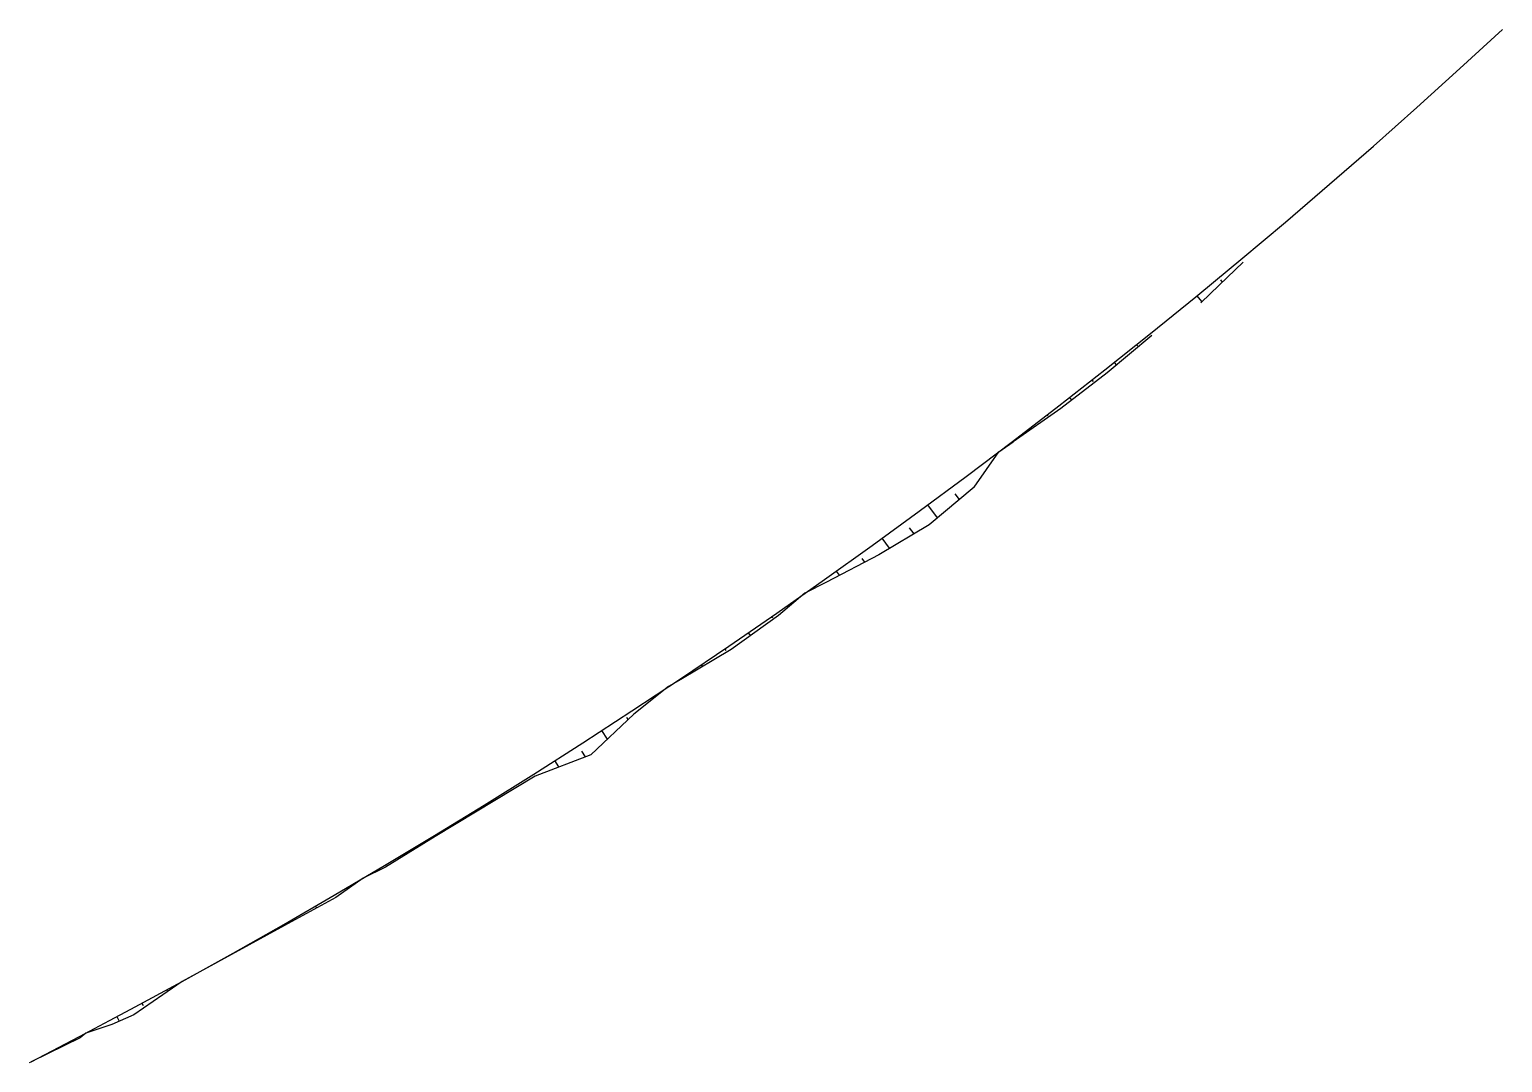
# Model space of a CAD drawing. Header units: metres. Extents: x 288738 to 324331, y 7399322 to 7465117.
# Drawn here: x 315996.4 to 316125.8, y 7432670.8 to 7432761.5 of the extents above; entities that cross this region are included whole.
import ezdxf

# ---------------------------------------------------------------- set-up
doc = ezdxf.new("R2010")
doc.units = ezdxf.units.M
doc.header["$LTSCALE"] = 10
for name, color, linetype in [('F-HZ-ATERRO-TALUDE', 110, 'Continuous'), ('F-HZ-PIANO-CORTE', 10, 'Continuous'), ('F-HZ-TALUDE', 2, 'Continuous')]:
    doc.layers.add(name, color=color, linetype=linetype)

msp = doc.modelspace()

# ---------------------------------------------------------------- linework, layer by layer
at = {"layer": 'F-HZ-ATERRO-TALUDE', "linetype": 'Continuous', "lineweight": -3}
for p, q in [((316093.671, 7432733.844), (316093.748, 7432733.749)), ((316091.717, 7432732.287), (316091.907, 7432732.05)), ((316089.756, 7432730.74), (316089.854, 7432730.616)), ((316087.788, 7432729.2), (316087.971, 7432728.967)), ((316085.815, 7432727.67), (316085.885, 7432727.58)), ((316083.836, 7432726.148), (316083.909, 7432726.053)), ((316061.62, 7432709.957), (316061.701, 7432709.841)), ((316059.561, 7432708.541), (316059.75, 7432708.269)), ((316057.502, 7432707.128), (316057.6, 7432706.985)), ((316055.435, 7432705.732), (316055.548, 7432705.567)), ((316021.541, 7432684.525), (316021.641, 7432684.354)), ((316019.377, 7432683.276), (316019.413, 7432683.215)), ((316008.475, 7432677.182), (316008.561, 7432677.026)), ((316006.291, 7432675.996), (316006.396, 7432675.803)), ((316004.101, 7432674.817), (316004.314, 7432674.422))]:
    msp.add_line(p, q, dxfattribs=at)
at = {"layer": 'F-HZ-PIANO-CORTE'}
for p, q in [((316101.229, 7432739.347), (316101.071, 7432739.537)), ((316099.417, 7432737.625), (316098.989, 7432738.143)), ((316078.108, 7432720.242), (316077.728, 7432720.749)), ((316076.192, 7432718.636), (316075.348, 7432719.772)), ((316074.132, 7432717.233), (316073.738, 7432717.768)), ((316071.983, 7432715.956), (316071.336, 7432716.843)), ((316067.583, 7432713.583), (316067.315, 7432713.958)), ((316069.798, 7432714.743), (316069.562, 7432715.069)), ((316049.017, 7432700.903), (316048.888, 7432701.098)), ((316047.19, 7432699.196), (316046.696, 7432699.952)), ((316042.932, 7432696.748), (316042.575, 7432697.304)), ((316045.265, 7432697.647), (316044.95, 7432698.133)), ((316029.936, 7432689.319), (316029.864, 7432689.437)), ((316027.813, 7432688), (316027.768, 7432688.075)), ((315997.15, 7432671.135), (315997.144, 7432671.147)), ((315999.397, 7432672.232), (315999.354, 7432672.313))]:
    msp.add_line(p, q, dxfattribs=at)
at = {"layer": 'F-HZ-TALUDE', "linetype": 'Continuous', "lineweight": -3}
for p, q in [((316032.059, 7432690.638), (316027.706, 7432687.933)), ((316023.324, 7432685.276), (316018.827, 7432682.814)), ((316000.865, 7432672.948), (315996.561, 7432670.848))]:
    msp.add_line(p, q, dxfattribs=at)
at = {"layer": 'F-HZ-TALUDE'}
for p, q in [((316003.643, 7432674.126), (316001.36, 7432673.362)), ((316001.36, 7432673.362), (316000.865, 7432672.948))]:
    msp.add_line(p, q, dxfattribs=at)
at = {"layer": 'F-HZ-TALUDE', "linetype": 'Continuous', "lineweight": -3}
for points in [[(315996.42, 7432670.786), (315996.556, 7432670.856), (316000.802, 7432673.067), (316003.457, 7432674.472), (316005.325, 7432675.471), (316009.826, 7432677.916), (316014.306, 7432680.399), (316018.765, 7432682.922), (316023.201, 7432685.484), (316027.615, 7432688.085), (316032.006, 7432690.725), (316036.374, 7432693.403), (316040.718, 7432696.12), (316045.038, 7432698.874), (316049.334, 7432701.667), (316053.606, 7432704.497), (316057.853, 7432707.365), (316062.074, 7432710.27), (316066.27, 7432713.212), (316070.44, 7432716.191), (316074.584, 7432719.206), (316078.702, 7432722.258), (316082.792, 7432725.346), (316086.856, 7432728.47), (316090.892, 7432731.629), (316094.9, 7432734.824), (316098.88, 7432738.054), (316100.599, 7432739.467), (316102.831, 7432741.318), (316106.748, 7432744.613), (316110.632, 7432747.938), (316114.481, 7432751.293), (316118.297, 7432754.677), (316122.078, 7432758.09), (316125.827, 7432761.531)], [(316103.032, 7432741.078), (316100.934, 7432739.064), (316099.315, 7432737.528)], [(316095.032, 7432734.662), (316091.096, 7432731.372), (316087.032, 7432728.245), (316082.83, 7432725.297)], [(316079.403, 7432721.328), (316075.46, 7432718.023), (316071.025, 7432715.386), (316066.435, 7432712.981)], [(316062.23, 7432710.047), (316058.062, 7432707.059), (316053.646, 7432704.438)], [(316049.525, 7432701.378), (316045.721, 7432697.823), (316040.833, 7432695.939)], [(316009.834, 7432677.902), (316005.589, 7432674.983), (316003.643, 7432674.126)]]:
    msp.add_lwpolyline(points, dxfattribs=at)
at = {"layer": 'F-HZ-TALUDE'}
for points in [[(316079.403, 7432721.328), (316081.565, 7432724.435), (316082.83, 7432725.297)], [(316066.435, 7432712.981), (316064.545, 7432712.002), (316062.23, 7432710.047)], [(316053.646, 7432704.438), (316052.564, 7432703.807), (316049.525, 7432701.378)], [(316040.833, 7432695.939), (316032.059, 7432690.638)], [(316027.706, 7432687.933), (316025.722, 7432686.969), (316023.324, 7432685.276)], [(316018.827, 7432682.814), (316009.834, 7432677.902)]]:
    msp.add_lwpolyline(points, dxfattribs=at)

doc.saveas('drawing.dxf')
